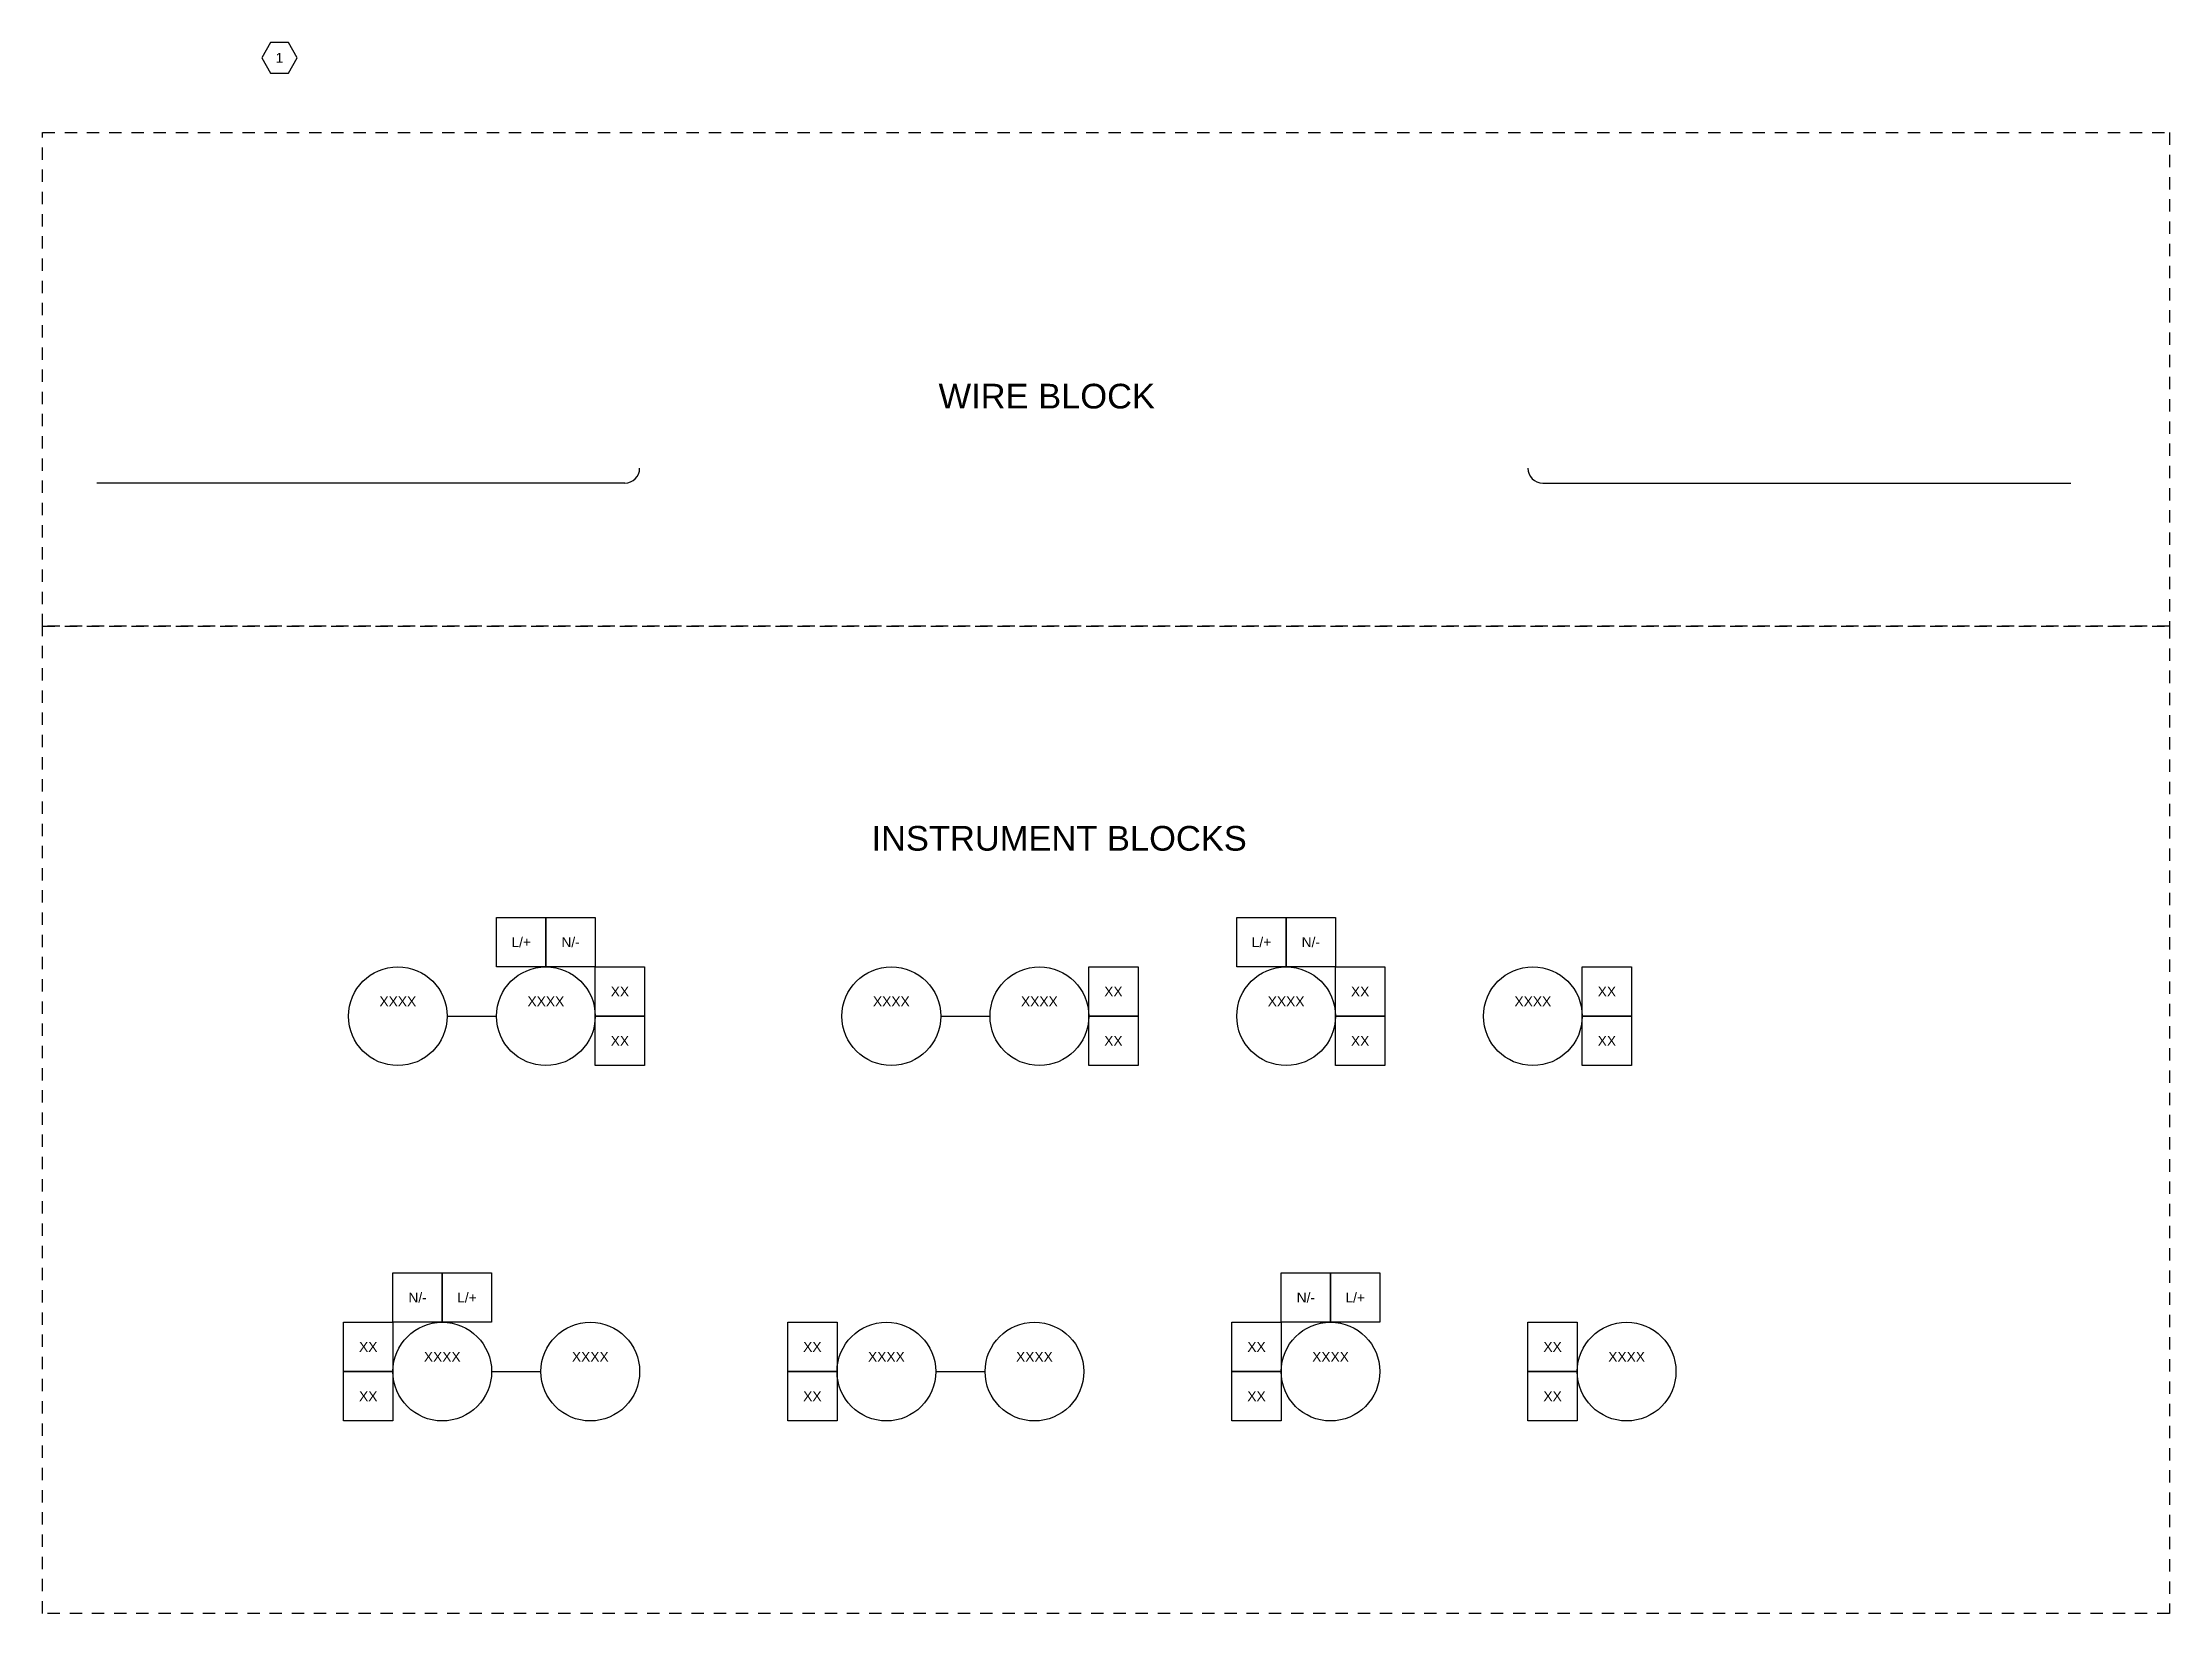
# Model space of a CAD drawing. Header units: inches. Extents: x 0 to 118, y -25 to 20.
# Drawn here: x 35 to 56.55, y 2.5 to 18.41 of the extents above; entities that cross this region are included whole.
import ezdxf
from ezdxf.enums import TextEntityAlignment as Align

# ---------------------------------------------------------------- set-up
doc = ezdxf.new("R2010")
doc.units = ezdxf.units.IN
doc.header["$MEASUREMENT"] = 0
doc.linetypes.add('HIDDEN2', pattern=[0.1875, 0.125, -0.0625])
for name, color, linetype in [('BORDER2', 220, 'HIDDEN2'), ('OBJECT 4', 11, 'Continuous'), ('SYMS', 7, 'Continuous'), ('TAGS', 150, 'Continuous'), ('TERMS', 123, 'Continuous'), ('TEXT 2', 50, 'Continuous'), ('WIRES', 7, 'Continuous')]:
    doc.layers.add(name, color=color, linetype=linetype)
doc.layers.add('CONDUIT', color=7, linetype='Continuous', lineweight=70)
doc.styles.add('INERCONNECT TABLES', font='arial.ttf', dxfattribs={"height": 0.1})
doc.styles.get("Standard").update_dxf_attribs({"font": 'arial.ttf'})

msp = doc.modelspace()

# ---------------------------------------------------------------- texts
at = {"char_height": 0.25, "attachment_point": 5, "style": 'INERCONNECT TABLES'}
for s, insert in [('WIRE BLOCK', (45.175, 14.829)), ('INSTRUMENT BLOCKS', (45.3, 10.35))]:
    msp.add_mtext_dynamic_manual_height_columns(s, width=5.45, gutter_width=0.5, heights=[0], dxfattribs=dict(at, insert=insert))

# ---------------------------------------------------------------- blocks, each defined once
blk = doc.blocks.new('*U162')
at = {"layer": 'OBJECT 4'}
for points in [[(-1.5, 0.75), (-1, 0.75), (-1, 0.25), (-1.5, 0.25)], [(-1, 0.75), (-0.5, 0.75), (-0.5, 0.25), (-1, 0.25)], [(-0.5, 0.25), (0, 0.25), (0, -0.25), (-0.5, -0.25)], [(-0.5, -0.25), (0, -0.25), (0, -0.75), (-0.5, -0.75)]]:
    blk.add_lwpolyline(points, close=True, dxfattribs=at)
for centre in [(-2.5, -0.25), (-1, -0.25)]:
    blk.add_circle(centre, 0.5, dxfattribs=at)
at = {"layer": 'WIRES'}
blk.add_line((-2, -0.25), (-1.5, -0.25), dxfattribs=at)
at = {"style": 'INERCONNECT TABLES', "flags": 1}
for tag, p in [('X2TERM01', (-1.25, 0.75)), ('X2TERM02', (-0.75, 0.75))]:
    blk.add_attdef(tag, p, '', height=0.1, dxfattribs=at)
at = {"style": 'INERCONNECT TABLES'}
for tag, p in [('Desc01', (-3.5, -0.05)), ('Desc02', (-3.5, -0.2)), ('Desc03', (-3.5, -0.35))]:
    blk.add_attdef(tag, text='', height=0.1, dxfattribs=at).set_placement(p, align=Align.RIGHT)
at = {"style": 'INERCONNECT TABLES', "flags": 1}
for tag, p in [('X3TERM01', (0, 0)), ('X3TERM02', (0, -0.5))]:
    blk.add_attdef(tag, text='', height=0.1, dxfattribs=at).set_placement(p, align=Align.RIGHT)
at = {"layer": 'TAGS', "style": 'INERCONNECT TABLES', "flags": 8}
for tag, p in [('ISATag_ElementIdent', (-2.5, -0.15)), ('ISATag_FunctIdent', (-1, -0.15)), ('ISATag_ElementNum', (-2.5, -0.45)), ('ISATag_LoopNum', (-1, -0.45))]:
    blk.add_attdef(tag, text='', height=0.1, dxfattribs=at).set_placement(p, align=Align.CENTER)
at = {"layer": 'TERMS', "style": 'INERCONNECT TABLES', "flags": 8}
for tag, p in [('Term01', (-0.25, 0)), ('Term02', (-0.25, -0.5))]:
    blk.add_attdef(tag, text='', height=0.1, dxfattribs=at).set_placement(p, align=Align.MIDDLE_CENTER)
at = {"layer": 'TEXT 2', "color": 4, "style": 'INERCONNECT TABLES', "flags": 8}
for tag, p in [('LinePlus', (-1.25, 0.5)), ('NeutralMinus', (-0.75, 0.5))]:
    blk.add_attdef(tag, text='', height=0.1, dxfattribs=at).set_placement(p, align=Align.MIDDLE_CENTER)
blk = doc.blocks.new('*U114')
at = {"layer": 'OBJECT 4'}
for points in [[(-0.5, 0.25), (0, 0.25), (0, -0.25), (-0.5, -0.25)], [(-0.5, -0.25), (0, -0.25), (0, -0.75), (-0.5, -0.75)]]:
    blk.add_lwpolyline(points, close=True, dxfattribs=at)
blk.add_circle((-1, -0.25), 0.5, dxfattribs=at)
at = {"style": 'INERCONNECT TABLES'}
for tag, p in [('Desc01', (-3.5, -0.05)), ('Desc02', (-3.5, -0.2)), ('Desc03', (-3.5, -0.35))]:
    blk.add_attdef(tag, text='', height=0.1, dxfattribs=at).set_placement(p, align=Align.RIGHT)
at = {"style": 'INERCONNECT TABLES', "flags": 1}
for tag, p in [('X3TERM01', (0, 0)), ('X3TERM02', (0, -0.5))]:
    blk.add_attdef(tag, text='', height=0.1, dxfattribs=at).set_placement(p, align=Align.RIGHT)
at = {"layer": 'TAGS', "style": 'INERCONNECT TABLES', "flags": 8}
for tag, p in [('ISATag_FunctIdent', (-1, -0.15)), ('ISATag_LoopNum', (-1, -0.45))]:
    blk.add_attdef(tag, text='', height=0.1, dxfattribs=at).set_placement(p, align=Align.CENTER)
at = {"layer": 'TERMS', "style": 'INERCONNECT TABLES', "flags": 8}
for tag, p in [('Term01', (-0.25, 0)), ('Term02', (-0.25, -0.5))]:
    blk.add_attdef(tag, text='', height=0.1, dxfattribs=at).set_placement(p, align=Align.MIDDLE_CENTER)
blk = doc.blocks.new('*U113')
at = {"layer": 'OBJECT 4'}
for points in [[(-1.5, 0.75), (-1, 0.75), (-1, 0.25), (-1.5, 0.25)], [(-1, 0.75), (-0.5, 0.75), (-0.5, 0.25), (-1, 0.25)], [(-0.5, 0.25), (0, 0.25), (0, -0.25), (-0.5, -0.25)], [(-0.5, -0.25), (0, -0.25), (0, -0.75), (-0.5, -0.75)]]:
    blk.add_lwpolyline(points, close=True, dxfattribs=at)
blk.add_circle((-1, -0.25), 0.5, dxfattribs=at)
at = {"style": 'INERCONNECT TABLES', "flags": 1}
for tag, p in [('X2TERM01', (-1.25, 0.75)), ('X2TERM02', (-0.75, 0.75))]:
    blk.add_attdef(tag, p, '', height=0.1, dxfattribs=at)
at = {"style": 'INERCONNECT TABLES'}
for tag, p in [('Desc01', (-3.5, -0.05)), ('Desc02', (-3.5, -0.2)), ('Desc03', (-3.5, -0.35))]:
    blk.add_attdef(tag, text='', height=0.1, dxfattribs=at).set_placement(p, align=Align.RIGHT)
at = {"style": 'INERCONNECT TABLES', "flags": 1}
for tag, p in [('X3TERM01', (0, 0)), ('X3TERM02', (0, -0.5))]:
    blk.add_attdef(tag, text='', height=0.1, dxfattribs=at).set_placement(p, align=Align.RIGHT)
at = {"layer": 'TAGS', "style": 'INERCONNECT TABLES', "flags": 8}
for tag, p in [('ISATag_FunctIdent', (-1, -0.15)), ('ISATag_LoopNum', (-1, -0.45))]:
    blk.add_attdef(tag, text='', height=0.1, dxfattribs=at).set_placement(p, align=Align.CENTER)
at = {"layer": 'TERMS', "style": 'INERCONNECT TABLES', "flags": 8}
for tag, p in [('Term01', (-0.25, 0)), ('Term02', (-0.25, -0.5))]:
    blk.add_attdef(tag, text='', height=0.1, dxfattribs=at).set_placement(p, align=Align.MIDDLE_CENTER)
at = {"layer": 'TEXT 2', "color": 4, "style": 'INERCONNECT TABLES', "flags": 8}
for tag, p in [('LinePlus', (-1.25, 0.5)), ('NeutralMinus', (-0.75, 0.5))]:
    blk.add_attdef(tag, text='', height=0.1, dxfattribs=at).set_placement(p, align=Align.MIDDLE_CENTER)
blk = doc.blocks.new('*U112')
at = {"layer": 'OBJECT 4'}
for points in [[(-0.5, 0.25), (0, 0.25), (0, -0.25), (-0.5, -0.25)], [(-0.5, -0.25), (0, -0.25), (0, -0.75), (-0.5, -0.75)]]:
    blk.add_lwpolyline(points, close=True, dxfattribs=at)
for centre in [(-2.5, -0.25), (-1, -0.25)]:
    blk.add_circle(centre, 0.5, dxfattribs=at)
at = {"layer": 'WIRES'}
blk.add_line((-2, -0.25), (-1.5, -0.25), dxfattribs=at)
at = {"style": 'INERCONNECT TABLES'}
for tag, p in [('Desc01', (-3.5, -0.05)), ('Desc02', (-3.5, -0.198)), ('Desc03', (-3.5, -0.35))]:
    blk.add_attdef(tag, text='', height=0.1, dxfattribs=at).set_placement(p, align=Align.RIGHT)
at = {"style": 'INERCONNECT TABLES', "flags": 1}
for tag, p in [('X3TERM01', (0, 0)), ('X3TERM02', (0, -0.5))]:
    blk.add_attdef(tag, text='', height=0.1, dxfattribs=at).set_placement(p, align=Align.RIGHT)
at = {"layer": 'TAGS', "style": 'INERCONNECT TABLES', "flags": 8}
for tag, p in [('ISATag_ElementIdent', (-2.5, -0.15)), ('ISATag_FunctIdent', (-1, -0.15)), ('ISATag_ElementNum', (-2.5, -0.45)), ('ISATag_LoopNum', (-1, -0.45))]:
    blk.add_attdef(tag, text='', height=0.1, dxfattribs=at).set_placement(p, align=Align.CENTER)
at = {"layer": 'TERMS', "style": 'INERCONNECT TABLES', "flags": 8}
for tag, p in [('Term01', (-0.25, 0)), ('Term02', (-0.25, -0.5))]:
    blk.add_attdef(tag, text='', height=0.1, dxfattribs=at).set_placement(p, align=Align.MIDDLE_CENTER)
blk = doc.blocks.new('*U180')
at = {"layer": 'OBJECT 4'}
for points in [[(0.5, 0.75), (1, 0.75), (1, 0.25), (0.5, 0.25)], [(1, 0.75), (1.5, 0.75), (1.5, 0.25), (1, 0.25)], [(0, 0.25), (0.5, 0.25), (0.5, -0.25), (0, -0.25)], [(0, -0.25), (0.5, -0.25), (0.5, -0.75), (0, -0.75)]]:
    blk.add_lwpolyline(points, close=True, dxfattribs=at)
for centre in [(1, -0.25), (2.5, -0.25)]:
    blk.add_circle(centre, 0.5, dxfattribs=at)
at = {"layer": 'WIRES'}
blk.add_line((1.5, -0.25), (2, -0.25), dxfattribs=at)
at = {"style": 'INERCONNECT TABLES', "flags": 1}
for tag, p in [('X2TERM01', (0.75, 0.75)), ('X2TERM02', (1.25, 0.75))]:
    blk.add_attdef(tag, p, '', height=0.1, dxfattribs=at)
for tag, p in [('X3TERM01', (0, 0)), ('X3TERM02', (0, -0.5))]:
    blk.add_attdef(tag, text='', height=0.1, dxfattribs=at).set_placement(p, align=Align.RIGHT)
at = {"style": 'INERCONNECT TABLES'}
for tag, p in [('Desc01', (3.5, -0.05)), ('Desc02', (3.5, -0.2)), ('Desc03', (3.5, -0.35))]:
    blk.add_attdef(tag, p, '', height=0.1, dxfattribs=at)
at = {"layer": 'TAGS', "style": 'INERCONNECT TABLES', "flags": 8}
for tag, p in [('ISATag_FunctIdent', (1, -0.15)), ('ISATag_ElementIdent', (2.5, -0.15)), ('ISATag_LoopNum', (1, -0.45)), ('ISATag_ElementNum', (2.5, -0.45))]:
    blk.add_attdef(tag, text='', height=0.1, dxfattribs=at).set_placement(p, align=Align.CENTER)
at = {"layer": 'TERMS', "style": 'INERCONNECT TABLES', "flags": 8}
for tag, p in [('Term01', (0.25, 0)), ('Term02', (0.25, -0.5))]:
    blk.add_attdef(tag, text='', height=0.1, dxfattribs=at).set_placement(p, align=Align.MIDDLE_CENTER)
at = {"layer": 'TEXT 2', "color": 4, "style": 'INERCONNECT TABLES', "flags": 8}
for tag, p in [('NeutralMinus', (0.75, 0.5)), ('LinePlus', (1.25, 0.5))]:
    blk.add_attdef(tag, text='', height=0.1, dxfattribs=at).set_placement(p, align=Align.MIDDLE_CENTER)
blk = doc.blocks.new('*U115')
at = {"layer": 'OBJECT 4'}
for points in [[(0, 0.25), (0.5, 0.25), (0.5, -0.25), (0, -0.25)], [(0, -0.25), (0.5, -0.25), (0.5, -0.75), (0, -0.75)]]:
    blk.add_lwpolyline(points, close=True, dxfattribs=at)
for centre in [(1, -0.25), (2.5, -0.25)]:
    blk.add_circle(centre, 0.5, dxfattribs=at)
at = {"layer": 'WIRES'}
blk.add_line((1.5, -0.25), (2, -0.25), dxfattribs=at)
at = {"style": 'INERCONNECT TABLES', "flags": 1}
for tag, p in [('X3TERM01', (0, 0)), ('X3TERM02', (0, -0.5))]:
    blk.add_attdef(tag, text='', height=0.1, dxfattribs=at).set_placement(p, align=Align.RIGHT)
at = {"style": 'INERCONNECT TABLES'}
for tag, p in [('Desc01', (3.5, -0.05)), ('Desc02', (3.5, -0.2)), ('Desc03', (3.5, -0.35))]:
    blk.add_attdef(tag, p, '', height=0.1, dxfattribs=at)
at = {"layer": 'TAGS', "style": 'INERCONNECT TABLES', "flags": 8}
for tag, p in [('ISATag_FunctIdent', (1, -0.15)), ('ISATag_ElementIdent', (2.5, -0.15)), ('ISATag_LoopNum', (1, -0.45)), ('ISATag_ElementNum', (2.5, -0.45))]:
    blk.add_attdef(tag, text='', height=0.1, dxfattribs=at).set_placement(p, align=Align.CENTER)
at = {"layer": 'TERMS', "style": 'INERCONNECT TABLES', "flags": 8}
for tag, p in [('Term01', (0.25, 0)), ('Term02', (0.25, -0.5))]:
    blk.add_attdef(tag, text='', height=0.1, dxfattribs=at).set_placement(p, align=Align.MIDDLE_CENTER)
blk = doc.blocks.new('*U179')
at = {"layer": 'OBJECT 4'}
for points in [[(0.5, 0.75), (1, 0.75), (1, 0.25), (0.5, 0.25)], [(1, 0.75), (1.5, 0.75), (1.5, 0.25), (1, 0.25)], [(0, 0.25), (0.5, 0.25), (0.5, -0.25), (0, -0.25)], [(0, -0.25), (0.5, -0.25), (0.5, -0.75), (0, -0.75)]]:
    blk.add_lwpolyline(points, close=True, dxfattribs=at)
blk.add_circle((1, -0.25), 0.5, dxfattribs=at)
at = {"style": 'INERCONNECT TABLES', "flags": 1}
for tag, p in [('X2TERM01', (0.75, 0.75)), ('X2TERM02', (1.25, 0.75))]:
    blk.add_attdef(tag, p, '', height=0.1, dxfattribs=at)
for tag, p in [('X3TERM01', (0, 0)), ('X3TERM02', (0, -0.5))]:
    blk.add_attdef(tag, text='', height=0.1, dxfattribs=at).set_placement(p, align=Align.RIGHT)
at = {"style": 'INERCONNECT TABLES'}
for tag, p in [('Desc01', (3.5, -0.05)), ('Desc02', (3.5, -0.2)), ('Desc03', (3.5, -0.35))]:
    blk.add_attdef(tag, p, '', height=0.1, dxfattribs=at)
at = {"layer": 'TAGS', "style": 'INERCONNECT TABLES', "flags": 8}
for tag, p in [('ISATag_FunctIdent', (1, -0.15)), ('ISATag_LoopNum', (1, -0.45))]:
    blk.add_attdef(tag, text='', height=0.1, dxfattribs=at).set_placement(p, align=Align.CENTER)
at = {"layer": 'TERMS', "style": 'INERCONNECT TABLES', "flags": 8}
for tag, p in [('Term01', (0.25, 0)), ('Term02', (0.25, -0.5))]:
    blk.add_attdef(tag, text='', height=0.1, dxfattribs=at).set_placement(p, align=Align.MIDDLE_CENTER)
at = {"layer": 'TEXT 2', "color": 4, "style": 'INERCONNECT TABLES', "flags": 8}
for tag, p in [('NeutralMinus', (0.75, 0.5)), ('LinePlus', (1.25, 0.5))]:
    blk.add_attdef(tag, text='', height=0.1, dxfattribs=at).set_placement(p, align=Align.MIDDLE_CENTER)
blk = doc.blocks.new('*U116')
at = {"layer": 'OBJECT 4'}
for points in [[(0, 0.25), (0.5, 0.25), (0.5, -0.25), (0, -0.25)], [(0, -0.25), (0.5, -0.25), (0.5, -0.75), (0, -0.75)]]:
    blk.add_lwpolyline(points, close=True, dxfattribs=at)
blk.add_circle((1, -0.25), 0.5, dxfattribs=at)
at = {"style": 'INERCONNECT TABLES', "flags": 1}
for tag, p in [('X3TERM01', (0, 0)), ('X3TERM02', (0, -0.5))]:
    blk.add_attdef(tag, text='', height=0.1, dxfattribs=at).set_placement(p, align=Align.RIGHT)
at = {"style": 'INERCONNECT TABLES'}
for tag, p in [('Desc01', (3.5, -0.05)), ('Desc02', (3.5, -0.2)), ('Desc03', (3.5, -0.35))]:
    blk.add_attdef(tag, p, '', height=0.1, dxfattribs=at)
at = {"layer": 'TAGS', "style": 'INERCONNECT TABLES', "flags": 8}
for tag, p in [('ISATag_FunctIdent', (1, -0.15)), ('ISATag_LoopNum', (1, -0.45))]:
    blk.add_attdef(tag, text='', height=0.1, dxfattribs=at).set_placement(p, align=Align.CENTER)
at = {"layer": 'TERMS', "style": 'INERCONNECT TABLES', "flags": 8}
for tag, p in [('Term01', (0.25, 0)), ('Term02', (0.25, -0.5))]:
    blk.add_attdef(tag, text='', height=0.1, dxfattribs=at).set_placement(p, align=Align.MIDDLE_CENTER)
blk = doc.blocks.new('WIRE_IDP')
for centre, start, end in [((-0.15, 0.15), 270, 0), ((9.15, 0.15), 180, 270)]:
    blk.add_arc(centre, 0.15, start, end)
at = {"layer": 'WIRES'}
for p, q in [((-0.15, 0), (-5.5, 0)), ((9.15, 0), (14.5, 0))]:
    blk.add_line(p, q, dxfattribs=at)
at = {"style": 'INERCONNECT TABLES'}
for tag, p in [('Src_WireLabel', (-1.645, 0.05)), ('Src_Color', (-0.8, 0.05)), ('Src_Size', (-0.1, 0.05))]:
    blk.add_attdef(tag, text='', height=0.1, dxfattribs=at).set_placement(p, align=Align.BOTTOM_RIGHT)
for tag, p in [('Dst_Size', (9.1, 0.05)), ('Dst_Color', (9.8, 0.05)), ('Dst_WireLabel', (10.65, 0.05))]:
    blk.add_attdef(tag, text='', height=0.1, dxfattribs=at).set_placement(p, align=Align.BOTTOM_LEFT)
blk = doc.blocks.new('*U173')
blk.add_lwpolyline([(0.179, 0.18), (0.09, 0.335), (-0.09, 0.335), (-0.179, 0.18), (-0.09, 0.025), (0.09, 0.025)], close=True)
at = {"layer": 'CONDUIT', "color": 3, "lineweight": -3}
blk.add_attdef('NOTE', text='', height=0.1, dxfattribs=at).set_placement((0, 0.18), align=Align.MIDDLE_CENTER)

# ---------------------------------------------------------------- linework, layer by layer
at = {"layer": 'BORDER2'}
for points in [[(35, 17.5), (56.55, 17.5), (56.55, 12.5), (35, 12.5)], [(35, 12.5), (56.55, 12.5), (56.55, 2.5), (35, 2.5)]]:
    msp.add_lwpolyline(points, close=True, dxfattribs=at)

# ---------------------------------------------------------------- block references
msp.add_blockref('*U173', (37.401, 18.078)).add_auto_attribs({'NOTE': '1'})
msp.add_blockref('WIRE_IDP', (41.05, 13.95))
ref = msp.add_blockref('*U162', (41.1, 8.8))
ref.add_attrib('ISATag_FunctIdent', 'XXXX', dxfattribs={"layer": 'TAGS', "height": 0.1, "style": 'INERCONNECT TABLES'}).set_placement((40.1, 8.65), align=Align.CENTER)
ref.add_attrib('ISATag_ElementIdent', 'XXXX', dxfattribs={"layer": 'TAGS', "height": 0.1, "style": 'INERCONNECT TABLES'}).set_placement((38.6, 8.65), align=Align.CENTER)
ref.add_attrib('LinePlus', 'L/+', dxfattribs={"layer": 'TEXT 2', "color": 4, "height": 0.1, "style": 'INERCONNECT TABLES'}).set_placement((39.85, 9.3), align=Align.MIDDLE_CENTER)
ref.add_attrib('NeutralMinus', 'N/-', dxfattribs={"layer": 'TEXT 2', "color": 4, "height": 0.1, "style": 'INERCONNECT TABLES'}).set_placement((40.35, 9.3), align=Align.MIDDLE_CENTER)
ref.add_attrib('Term01', 'XX', dxfattribs={"layer": 'TERMS', "height": 0.1, "style": 'INERCONNECT TABLES', "flags": 8}).set_placement((40.85, 8.8), align=Align.MIDDLE_CENTER)
ref.add_attrib('Term02', 'XX', dxfattribs={"layer": 'TERMS', "height": 0.1, "style": 'INERCONNECT TABLES', "flags": 8}).set_placement((40.85, 8.3), align=Align.MIDDLE_CENTER)
ref = msp.add_blockref('*U113', (48.6, 8.8))
ref.add_attrib('LinePlus', 'L/+', dxfattribs={"layer": 'TEXT 2', "color": 4, "height": 0.1, "style": 'INERCONNECT TABLES'}).set_placement((47.35, 9.3), align=Align.MIDDLE_CENTER)
ref.add_attrib('NeutralMinus', 'N/-', dxfattribs={"layer": 'TEXT 2', "color": 4, "height": 0.1, "style": 'INERCONNECT TABLES'}).set_placement((47.85, 9.3), align=Align.MIDDLE_CENTER)
ref.add_attrib('ISATag_FunctIdent', 'XXXX', dxfattribs={"layer": 'TAGS', "height": 0.1, "style": 'INERCONNECT TABLES'}).set_placement((47.6, 8.65), align=Align.CENTER)
ref.add_attrib('Term01', 'XX', dxfattribs={"layer": 'TERMS', "height": 0.1, "style": 'INERCONNECT TABLES', "flags": 8}).set_placement((48.35, 8.8), align=Align.MIDDLE_CENTER)
ref.add_attrib('Term02', 'XX', dxfattribs={"layer": 'TERMS', "height": 0.1, "style": 'INERCONNECT TABLES', "flags": 8}).set_placement((48.35, 8.3), align=Align.MIDDLE_CENTER)
ref = msp.add_blockref('*U112', (46.1, 8.8))
ref.add_attrib('ISATag_ElementIdent', 'XXXX', dxfattribs={"layer": 'TAGS', "height": 0.1, "style": 'INERCONNECT TABLES'}).set_placement((43.6, 8.65), align=Align.CENTER)
ref.add_attrib('ISATag_FunctIdent', 'XXXX', dxfattribs={"layer": 'TAGS', "height": 0.1, "style": 'INERCONNECT TABLES'}).set_placement((45.1, 8.65), align=Align.CENTER)
ref.add_attrib('Term01', 'XX', dxfattribs={"layer": 'TERMS', "height": 0.1, "style": 'INERCONNECT TABLES', "flags": 8}).set_placement((45.85, 8.8), align=Align.MIDDLE_CENTER)
ref.add_attrib('Term02', 'XX', dxfattribs={"layer": 'TERMS', "height": 0.1, "style": 'INERCONNECT TABLES', "flags": 8}).set_placement((45.85, 8.3), align=Align.MIDDLE_CENTER)
ref = msp.add_blockref('*U114', (51.1, 8.8))
ref.add_attrib('ISATag_FunctIdent', 'XXXX', dxfattribs={"layer": 'TAGS', "height": 0.1, "style": 'INERCONNECT TABLES'}).set_placement((50.1, 8.65), align=Align.CENTER)
ref.add_attrib('Term01', 'XX', dxfattribs={"layer": 'TERMS', "height": 0.1, "style": 'INERCONNECT TABLES', "flags": 8}).set_placement((50.85, 8.8), align=Align.MIDDLE_CENTER)
ref.add_attrib('Term02', 'XX', dxfattribs={"layer": 'TERMS', "height": 0.1, "style": 'INERCONNECT TABLES', "flags": 8}).set_placement((50.85, 8.3), align=Align.MIDDLE_CENTER)
ref = msp.add_blockref('*U179', (47.05, 5.2))
ref.add_attrib('ISATag_FunctIdent', 'XXXX', dxfattribs={"layer": 'TAGS', "height": 0.1, "style": 'INERCONNECT TABLES'}).set_placement((48.05, 5.05), align=Align.CENTER)
ref.add_attrib('LinePlus', 'L/+', dxfattribs={"layer": 'TEXT 2', "color": 4, "height": 0.1, "style": 'INERCONNECT TABLES'}).set_placement((48.3, 5.7), align=Align.MIDDLE_CENTER)
ref.add_attrib('NeutralMinus', 'N/-', dxfattribs={"layer": 'TEXT 2', "color": 4, "height": 0.1, "style": 'INERCONNECT TABLES'}).set_placement((47.8, 5.7), align=Align.MIDDLE_CENTER)
ref.add_attrib('Term01', 'XX', dxfattribs={"layer": 'TERMS', "height": 0.1, "style": 'INERCONNECT TABLES', "flags": 8}).set_placement((47.3, 5.2), align=Align.MIDDLE_CENTER)
ref.add_attrib('Term02', 'XX', dxfattribs={"layer": 'TERMS', "height": 0.1, "style": 'INERCONNECT TABLES', "flags": 8}).set_placement((47.3, 4.7), align=Align.MIDDLE_CENTER)
ref = msp.add_blockref('*U115', (42.55, 5.2))
ref.add_attrib('ISATag_ElementIdent', 'XXXX', dxfattribs={"layer": 'TAGS', "height": 0.1, "style": 'INERCONNECT TABLES'}).set_placement((45.05, 5.05), align=Align.CENTER)
ref.add_attrib('ISATag_FunctIdent', 'XXXX', dxfattribs={"layer": 'TAGS', "height": 0.1, "style": 'INERCONNECT TABLES'}).set_placement((43.55, 5.05), align=Align.CENTER)
ref.add_attrib('Term01', 'XX', dxfattribs={"layer": 'TERMS', "height": 0.1, "style": 'INERCONNECT TABLES', "flags": 8}).set_placement((42.8, 5.2), align=Align.MIDDLE_CENTER)
ref.add_attrib('Term02', 'XX', dxfattribs={"layer": 'TERMS', "height": 0.1, "style": 'INERCONNECT TABLES', "flags": 8}).set_placement((42.8, 4.7), align=Align.MIDDLE_CENTER)
ref = msp.add_blockref('*U116', (50.05, 5.2))
ref.add_attrib('ISATag_FunctIdent', 'XXXX', dxfattribs={"layer": 'TAGS', "height": 0.1, "style": 'INERCONNECT TABLES'}).set_placement((51.05, 5.05), align=Align.CENTER)
ref.add_attrib('Term01', 'XX', dxfattribs={"layer": 'TERMS', "height": 0.1, "style": 'INERCONNECT TABLES', "flags": 8}).set_placement((50.3, 5.2), align=Align.MIDDLE_CENTER)
ref.add_attrib('Term02', 'XX', dxfattribs={"layer": 'TERMS', "height": 0.1, "style": 'INERCONNECT TABLES', "flags": 8}).set_placement((50.3, 4.7), align=Align.MIDDLE_CENTER)
at = {"layer": 'SYMS'}
ref = msp.add_blockref('*U180', (38.05, 5.2), dxfattribs=at)
ref.add_attrib('ISATag_FunctIdent', 'XXXX', dxfattribs={"layer": 'TAGS', "height": 0.1, "style": 'INERCONNECT TABLES'}).set_placement((39.05, 5.05), align=Align.CENTER)
ref.add_attrib('ISATag_ElementIdent', 'XXXX', dxfattribs={"layer": 'TAGS', "height": 0.1, "style": 'INERCONNECT TABLES'}).set_placement((40.55, 5.05), align=Align.CENTER)
ref.add_attrib('LinePlus', 'L/+', dxfattribs={"layer": 'TEXT 2', "color": 4, "height": 0.1, "style": 'INERCONNECT TABLES'}).set_placement((39.3, 5.7), align=Align.MIDDLE_CENTER)
ref.add_attrib('NeutralMinus', 'N/-', dxfattribs={"layer": 'TEXT 2', "color": 4, "height": 0.1, "style": 'INERCONNECT TABLES'}).set_placement((38.8, 5.7), align=Align.MIDDLE_CENTER)
ref.add_attrib('Term01', 'XX', dxfattribs={"layer": 'TERMS', "height": 0.1, "style": 'INERCONNECT TABLES', "flags": 8}).set_placement((38.3, 5.2), align=Align.MIDDLE_CENTER)
ref.add_attrib('Term02', 'XX', dxfattribs={"layer": 'TERMS', "height": 0.1, "style": 'INERCONNECT TABLES', "flags": 8}).set_placement((38.3, 4.7), align=Align.MIDDLE_CENTER)

msp.set_redraw_order([(e.dxf.handle, doc.entitydb.next_handle()) for e in msp.query("TEXT MTEXT ATTDEF DIMENSION ARC_DIMENSION")])  # texts and dimensions are drawn at this point

doc.saveas('drawing.dxf')
